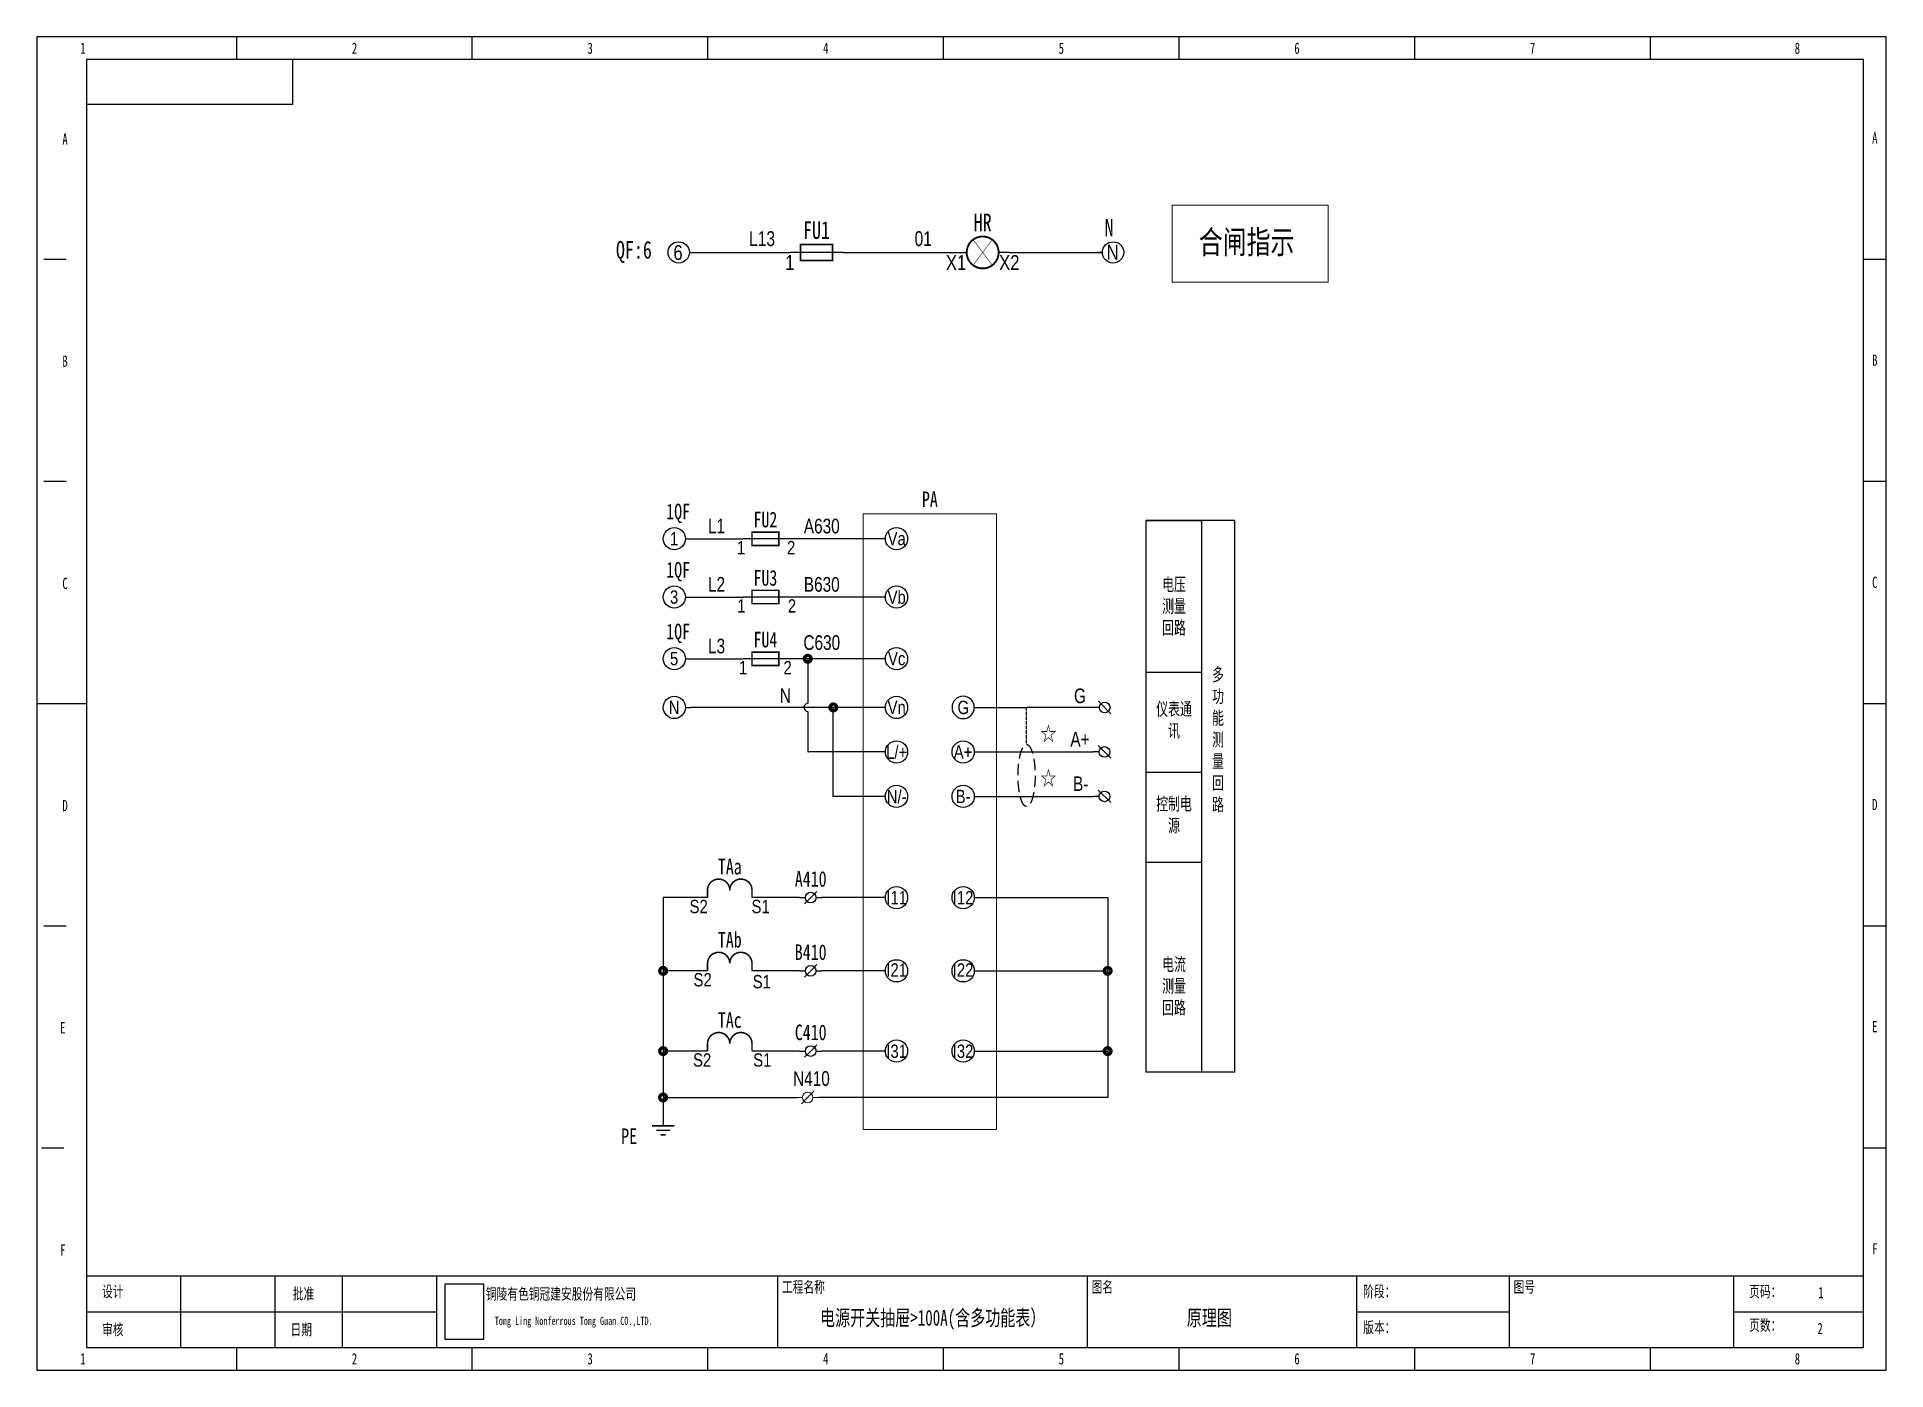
# Model space of a CAD drawing. Header units: millimetres. Extents: x 401220 to 2750366, y -101310 to 943175.
# Drawn here: x 1110437 to 1172103, y 121731 to 166185 of the extents above; entities that cross this region are included whole.
import ezdxf
from ezdxf.enums import TextEntityAlignment as Align

# ---------------------------------------------------------------- set-up
doc = ezdxf.new("R2010")
doc.units = ezdxf.units.MM
doc.linetypes.add('HIDDEN', pattern=[0.375, 0.25, -0.125])
doc.layers.add('CONNECT', color=3, linetype='Continuous')
doc.layers.add('DIM', color=1, linetype='Continuous')
doc.layers.add('TEXT', color=4, linetype='Continuous', lineweight=0)
doc.styles.add('IDQSTYLE', font='NSimSun.ttf', dxfattribs={"width": 0.7})
doc.styles.add('LEAD', font='simsun.ttf', dxfattribs={"width": 0.8})
doc.styles.add('NERIN_ISOCP', font='simsun.ttf', dxfattribs={"width": 0.75})
doc.styles.add('ROMANS', font='仿宋_GB2312.ttf', dxfattribs={"width": 0.67})
doc.styles.get("Standard").update_dxf_attribs({"font": 'arial.ttf', "bigfont": 'hzdx.shx'})

msp = doc.modelspace()

# ---------------------------------------------------------------- texts
at = {"style": 'IDQSTYLE', "width": 0.7}
for s, p in [('1', (1111970.8, 165511.4)), ('2', (1121026.2, 165511.4)), ('3', (1128884.2, 165511.4)), ('4', (1136742.2, 165511.4)), ('5', (1144600.2, 165511.4)), ('6', (1152458.2, 165511.4)), ('7', (1160316.2, 165511.4)), ('8', (1169147.1, 165511.4)), ('A', (1111372.1, 162480.4)), ('A', (1171729, 162517.9)), ('B', (1111372.1, 155071.5)), ('B', (1171729, 155108.9)), ('C', (1111372.1, 147662.5)), ('C', (1171729, 147699.9)), ('D', (1111372.1, 140253.5)), ('D', (1171729, 140290.9)), ('E', (1111297.2, 132844.6)), ('E', (1171729, 132882)), ('F', (1111297.2, 125435.6)), ('F', (1171729, 125473)), ('1', (1111970.8, 121805.9)), ('2', (1121026.2, 121805.9)), ('3', (1128884.2, 121805.9)), ('4', (1136742.2, 121805.9)), ('5', (1144600.2, 121805.9)), ('6', (1152458.2, 121805.9)), ('7', (1160316.2, 121805.9)), ('8', (1169147.1, 121805.9))]:
    msp.add_text(s, height=374.9, dxfattribs=at).set_placement(p, align=Align.BOTTOM_CENTER)
for s, p in [('设计', (1112606.9, 124051.1)), ('工程名称', (1135282.8, 124200.8)), ('图名', (1145610.5, 124200.8)), ('阶段：', (1154665.9, 124051.1)), ('图号', (1159680.1, 124200.8)), ('批准', (1118968.1, 123976.2)), ('页码：', (1167538.1, 124051.1)), ('版本：', (1154665.9, 122853.7)), ('页数：', (1167538.1, 122928.5)), ('审核', (1112606.9, 122778.8)), ('日期', (1118893.3, 122778.8))]:
    msp.add_text(s, height=374.94, dxfattribs=at).set_placement(p, align=Align.BOTTOM_LEFT)
for s, height, p in [('铜陵有色铜冠建安股份有限公司', 374.939, (1125405.9, 124457.4)), ('Tong Ling Nonferrous Tong Guan CO.,LTD.', 269.956, (1125705.2, 123505.5))]:
    msp.add_text(s, height=height, dxfattribs=at).set_placement(p, align=Align.TOP_LEFT)
for s, p in [('1', (1169932.9, 124125.9)), ('2', (1169903, 122928.5))]:
    msp.add_text(s, height=374.9, dxfattribs=at).set_placement(p, align=Align.CENTER)
for s, height, p in [('电源开关抽屉>100A(含多功能表）', 524.914, (1140309.9, 123474.7)), ('原理图', 524.91, (1149536, 123474.7))]:
    msp.add_text(s, height=height, dxfattribs=at).set_placement(p, align=Align.MIDDLE_CENTER)
at = {"color": 7, "char_height": 489.3, "width": 518.29, "attachment_point": 1, "style": 'LEAD'}
for insert in [(1143902.3, 143201.9), (1143902.3, 141719)]:
    msp.add_mtext('☆\\P', dxfattribs=dict(at, insert=insert))
at = {"layer": 'CONNECT', "color": 7, "attachment_point": 5, "style": 'ROMANS'}
for s, insert, char_height, width in [('{\\fSimSun|b0|i0|c134|p2;电压}\\P{\\fSimSun|b0|i0|c134|p2;测量}\\P{\\fSimSun|b0|i0|c134|p2;回路}', (1148357.8, 147185), 433.662, 2321.548), ('{\\fSimSun|b0|i0|c134|p2;多\\P功\\P能}\\P{\\fSimSun|b0|i0|c134|p2;测}\\P{\\fSimSun|b0|i0|c134|p2;量}\\P{\\fSimSun|b0|i0|c134|p2;回}\\P{\\fSimSun|b0|i0|c134|p2;路}', (1149825.6, 142732.9), 433.662, 2475.739), ('{\\fSimSun|b0|i0|c134|p2;仪表通讯}', (1148357.8, 143386.7), 433.662, 1344.048), ('{\\fSimSun|b0|i0|c134|p2;控制电源}', (1148357.8, 140229.1), 433.662, 1344.048), ('电流\\P测量\\P回路', (1148357.8, 134516.5), 433.66, 2321.548)]:
    msp.add_mtext(s, dxfattribs=dict(at, insert=insert, char_height=char_height, width=width))
at = {"layer": 'DIM', "color": 7, "width": 0.75}
for s, height, p in [('L13', 497.11, (1134617.8, 159212.2)), ('01', 497.11, (1139993.8, 159212.2)), ('合闸指示', 779.31, (1150778.1, 158957.6)), ('L1', 489.26, (1133101.2, 149630.7)), ('A630', 489.26, (1136609.5, 149630.7)), ('L2', 489.26, (1133101.2, 147686.2)), ('B630', 489.26, (1136609.5, 147686.2)), ('C630', 489.26, (1136609.5, 145745.6)), ('L3', 489.26, (1133101.2, 145628.5)), ('N', 489.3, (1135396.5, 143974.6)), ('G', 489.3, (1145221, 143969.5)), ('A+', 489.26, (1145221, 142521)), ('B-', 489.26, (1145245.6, 141038.1))]:
    msp.add_text(s, height=height, dxfattribs=at).set_placement(p, align=Align.CENTER)
at = {"layer": 'DIM', "color": 7, "width": 0.8}
for s, height, p in [('6', 497.1, (1131815.5, 158997.4)), ('N', 497.1, (1146311.3, 159006.3)), ('1', 444.8, (1131685.3, 149452.8)), ('Va', 444.78, (1139107.8, 149452.8)), ('3', 444.8, (1131685.3, 147508.2)), ('Vb', 444.78, (1139107.8, 147508.2)), ('5', 444.8, (1131685.3, 145450.6)), ('Vc', 444.78, (1139107.8, 145450.6)), ('N', 444.8, (1131685.3, 143826.4)), ('Vn', 444.78, (1139107.8, 143826.4)), ('G', 444.8, (1141331, 143826.4)), ('L/+', 444.78, (1139107.8, 142343.4)), ('A+', 444.78, (1141322.1, 142343.1)), ('N/-', 444.78, (1139107.8, 140860.5)), ('B-', 444.78, (1141322.1, 140860.2)), ('I11', 444.78, (1139107.8, 137484.7)), ('I12', 444.78, (1141322.1, 137484.7)), ('I21', 444.78, (1139107.8, 135075.9)), ('I22', 444.78, (1141322.1, 135075.9)), ('I31', 444.78, (1139107.8, 132361.9)), ('I32', 444.78, (1141322.1, 132361.9))]:
    msp.add_text(s, height=height, dxfattribs=at).set_placement(p, align=Align.MIDDLE)
for s, height, p in [('1', 497.1, (1135545.6, 158910.4)), ('X1', 497.11, (1141088, 158910.4)), ('X2', 497.11, (1142863.4, 158910.4)), ('1', 444.8, (1133920.1, 149378.7)), ('2', 444.8, (1135587.4, 149378.7)), ('1', 444.8, (1133929.8, 147434.1)), ('2', 444.8, (1135616.6, 147434.1)), ('1', 444.8, (1133988.2, 145376.5)), ('2', 444.8, (1135470.8, 145376.5)), ('S2', 444.78, (1132504.5, 137410.8)), ('S1', 444.78, (1134570.1, 137410.6)), ('S2', 444.78, (1132636.1, 134968.1)), ('S1', 444.78, (1134608.5, 134904.2)), ('S2', 444.78, (1132619.2, 132292.9)), ('S1', 444.78, (1134625.6, 132292.9))]:
    msp.add_text(s, height=height, dxfattribs=at).set_placement(p, align=Align.TOP_CENTER)
at = {"layer": 'DIM', "color": 7, "width": 0.75}
msp.add_text('N410', height=489.26, dxfattribs=at).set_placement((1136877.4, 131207.8), align=Align.RIGHT)
at = {"layer": 'DIM', "color": 7, "style": 'NERIN_ISOCP'}
for s, insert, char_height, attachment_point in [('FU1', (1136433.3, 159443), 585.88, 8), ('HR', (1141975.7, 159709.3), 585.88, 8), ('N', (1146192.3, 159531.8), 585.9, 8), ('QF:6', (1130344.7, 158648.4), 585.88, 8), ('1QF', (1131819.5, 149971.7), 518.91, 8), ('PA', (1140215, 150509.2), 518.91, 8), ('1QF', (1131819.5, 148027.2), 518.91, 8), ('FU3', (1134729.5, 147878.9), 518.91, 8), ('1QF', (1131819.5, 145969.5), 518.91, 8), ('FU4', (1134729.5, 145821.3), 518.91, 8), ('TAa', (1133542.2, 138250.8), 518.91, 8), ('TAb', (1133542.2, 135808.2), 518.91, 8), ('B410', (1136240.4, 135398), 518.91, 8), ('TAc', (1133542.2, 133133.1), 518.91, 8), ('C410', (1136240.4, 132722.9), 518.91, 8), ('PE', (1130450.6, 129527.7), 518.91, 6)]:
    msp.add_mtext(s, dxfattribs=dict(at, insert=insert, char_height=char_height, attachment_point=attachment_point))
at = {"layer": 'DIM', "color": 7, "char_height": 518.91, "attachment_point": 8, "style": 'NERIN_ISOCP'}
for s, insert, width in [('FU2', (1134729.5, 149823.5), 1092.441), ('A410', (1136240.4, 137840.5), 2337.063)]:
    msp.add_mtext(s, dxfattribs=dict(at, insert=insert, width=width))

# ---------------------------------------------------------------- blocks, each defined once
blk = doc.blocks.new('SYMB2_M_PWF20')
at = {"color": 7}
blk.add_line((0, 0), (10, 0), dxfattribs=at)
at = {"color": 7, "const_width": 0.35}
blk.add_lwpolyline([(8, -1.5), (8, 1.5), (2, 1.5), (2, -1.5)], close=True, dxfattribs=at)
blk = doc.blocks.new('SYMB2_M_PWF26')
at = {"color": 7, "const_width": 0.35}
for points in [[(0, 0), (0, 1.67, -1), (5, 1.67, -2.414214)], [(5, 1.67, -1), (10, 1.67), (10, 0)]]:
    blk.add_lwpolyline(points, format="xyb", dxfattribs=at)
blk = doc.blocks.new('SYMB2_S_PWF4')
at = {"color": 7}
for p, q in [((-5, -0.5), (-5, 0.5)), ((-4, -1.5), (-4, 1.5)), ((-3, -2.5), (-3, 2.5)), ((0, 0), (-3, 0))]:
    blk.add_line(p, q, dxfattribs=at)
at = {"color": 7, "const_width": 0.3}
for points in [[(-5, 0.5), (-5, -0.5)], [(-4, 1.5), (-4, -1.5)], [(-3, 2.5), (-3, -2.5)]]:
    blk.add_lwpolyline(points, dxfattribs=at)
blk = doc.blocks.new('SYMB2_S_PWF23a')
for p, q in [((0, -1.3), (0, 0)), ((1.41, -1.09), (-1.41, -3.91))]:
    blk.add_line(p, q)
blk.add_circle((0, -2.5), 1.2)
blk = doc.blocks.new('SYMB2_M_PWF87')
at = {"color": 7}
for p, q in [((0, 0), (1.3, 0)), ((3.7, 0), (5, 0))]:
    blk.add_line(p, q, dxfattribs=at)
for p, q in [((2.5, 0), (1.1, -1.4)), ((3.9, 1.4), (2.5, 0))]:
    blk.add_line(p, q)
blk.add_circle((2.5, 0), 1.2)
blk = doc.blocks.new('SYMB2_S_PWF13a')
blk.add_line((-1.25, 0), (0, 0))
blk.add_circle((-3.75, 0), 2.5)
blk = doc.blocks.new('SYMB2_S_PWF13')
blk.add_line((-1, 0), (0, 0))
blk.add_circle((-3, 0), 2)
blk = doc.blocks.new('SYMB2_S_PWF14')
blk.add_line((1, 0), (0, 0))
blk.add_circle((3, 0), 2)
blk = doc.blocks.new('SYMB2_M_PWF31')
at = {"color": 7}
for p, q in [((0, 0), (2, 0)), ((10, 0), (8, 0))]:
    blk.add_line(p, q, dxfattribs=at)
at = {"color": 7, "const_width": 0.35}
blk.add_lwpolyline([(2, 0, 1), (8, 0, 1), (2, 0, -0.185156)], format="xyb", dxfattribs=at)
at = {"color": 7, "const_width": 0.1}
for points in [[(6.8, 2.4), (3.2, -2.4)], [(3.2, 2.4), (6.8, -2.4)]]:
    blk.add_lwpolyline(points, dxfattribs=at)

# ---------------------------------------------------------------- linework, layer by layer
at = {"ltscale": 4}
for p, q in [((1117097.2, 165436.5), (1117097.2, 166184.9)), ((1124955.2, 165436.5), (1124955.2, 166184.9)), ((1132813.2, 165436.5), (1132813.2, 166184.9)), ((1140671.2, 165436.5), (1140671.2, 166184.9)), ((1148529.2, 165436.5), (1148529.2, 166184.9)), ((1156387.2, 165436.5), (1156387.2, 166184.9)), ((1164245.2, 165436.5), (1164245.2, 166184.9)), ((1118968.1, 163939.8), (1118968.1, 165436.5)), ((1112083, 163939.8), (1118968.1, 163939.8)), ((1110661.1, 158776), (1111409.5, 158776)), ((1171354.8, 158776), (1172103.2, 158776)), ((1110661.1, 151367), (1111409.5, 151367)), ((1171354.8, 151367), (1172103.2, 151367)), ((1110436.6, 143958), (1112083, 143958)), ((1171354.8, 143958), (1172103.2, 143958)), ((1110661.1, 136549), (1111409.5, 136549)), ((1171354.8, 136549), (1172103.2, 136549)), ((1110586.3, 129140.1), (1111334.7, 129140.1)), ((1171354.8, 129140.1), (1172103.2, 129140.1)), ((1112083, 124874.3), (1171354.8, 124874.3)), ((1115226.2, 124874.3), (1115226.2, 122479.5)), ((1118369.4, 124874.3), (1118369.4, 122479.5)), ((1120614.6, 124874.3), (1120614.6, 122479.5)), ((1123757.8, 124874.3), (1123757.8, 122479.5)), ((1135133.2, 124874.3), (1135133.2, 122479.5)), ((1145460.8, 124874.3), (1145460.8, 122479.5)), ((1154441.4, 124874.3), (1154441.4, 122479.5)), ((1159530.4, 124874.3), (1159530.4, 122479.5)), ((1167014.2, 124874.3), (1167014.2, 122479.5)), ((1112083, 123676.9), (1123757.8, 123676.9)), ((1154441.4, 123676.9), (1159530.4, 123676.9)), ((1167014.2, 123676.9), (1171354.8, 123676.9)), ((1117097.2, 121731.1), (1117097.2, 122479.5)), ((1124955.2, 121731.1), (1124955.2, 122479.5)), ((1132813.2, 121731.1), (1132813.2, 122479.5)), ((1140671.2, 121731.1), (1140671.2, 122479.5)), ((1148529.2, 121731.1), (1148529.2, 122479.5)), ((1156387.2, 121731.1), (1156387.2, 122479.5)), ((1164245.2, 121731.1), (1164245.2, 122479.5))]:
    msp.add_line(p, q, dxfattribs=at)
for p, q in [((1136141.4, 145450.6), (1136141.4, 143965.1)), ((1136141.4, 143687.7), (1136141.4, 142343.4)), ((1141882.6, 143826.4), (1143440.4, 143825.9)), ((1136141.4, 142343.4), (1136165.1, 142343.4))]:
    msp.add_line(p, q)
at = {"color": 7, "linetype": 'HIDDEN', "ltscale": 5}
msp.add_line((1143440.4, 142588.9), (1143440.4, 143825.9), dxfattribs=at)
at = {"ltscale": 4}
for points in [[(1110436.6, 121731.1), (1172103.2, 121731.1), (1172103.2, 166184.9), (1110436.6, 166184.9)], [(1112083, 122479.5), (1171354.8, 122479.5), (1171354.8, 165436.5), (1112083, 165436.5)]]:
    msp.add_lwpolyline(points, close=True, dxfattribs=at)
at = {"color": 7, "const_width": 222.4}
for points in [[(1136085.8, 145450.6, 1), (1136197, 145450.6, 1)], [(1136938.9, 143826.4, 1), (1137050.1, 143826.4, 1)], [(1131263, 135042.2, 1), (1131374.2, 135042.2, 1)], [(1146089.1, 135042.2, 1), (1146200.3, 135042.2, 1)], [(1131263, 132367.1, 1), (1131374.2, 132367.1, 1)], [(1146089.1, 132367.1, 1), (1146200.3, 132367.1, 1)], [(1131263, 130818.7, 1), (1131374.2, 130818.7, 1)]]:
    msp.add_lwpolyline(points, format="xyb", close=True, dxfattribs=at)
msp.add_lwpolyline([(1124050.6, 124602.3), (1125327.8, 124602.3), (1125327.8, 122750.9), (1124050.6, 122750.9)], close=True)
msp.add_arc((1136158.3, 143826.4), 139.7, 96.940649, 263.059351)
at = {"color": 7, "linetype": 'HIDDEN', "ltscale": 1500}
msp.add_ellipse((1143440.4, 141554.8), major_axis=(0, 1034.1), ratio=0.2749131, dxfattribs=at)
at = {"layer": 'CONNECT', "color": 7}
for p, q in [((1132371.2, 158999.2), (1135545.6, 158999.2)), ((1137321, 158999.2), (1141088, 158999.2)), ((1142863.4, 158999.2), (1145947.4, 158999.2)), ((1143734.8, 158999.2), (1145792.9, 158999.2)), ((1147416.5, 150062.2), (1149269.5, 150062.2)), ((1150381.8, 150062.2), (1147416.5, 150062.2)), ((1147416.5, 150062.2), (1147416.5, 134077.8)), ((1149269.5, 150062.2), (1149269.5, 134077.8)), ((1150381.8, 134077.8), (1150381.8, 150062.2)), ((1132245.7, 149452.8), (1133988.2, 149452.8)), ((1138547.4, 149452.8), (1135470.8, 149452.8)), ((1147416.5, 149534.8), (1147416.5, 133550.4)), ((1149269.5, 149534.8), (1149269.5, 133550.4)), ((1150381.8, 133550.4), (1150381.8, 149534.8)), ((1147416.5, 149041.1), (1147416.5, 133056.8)), ((1149269.5, 149041.1), (1149269.5, 133056.8)), ((1150381.8, 133056.8), (1150381.8, 149041.1)), ((1147416.5, 148513.8), (1147416.5, 132529.4)), ((1147416.5, 148171.6), (1147416.5, 132187.2)), ((1149269.5, 148513.8), (1149269.5, 132529.4)), ((1149269.5, 148171.6), (1149269.5, 132187.2)), ((1150381.8, 132529.4), (1150381.8, 148513.8)), ((1150381.8, 132187.2), (1150381.8, 148171.6)), ((1132245.7, 147508.2), (1133988.2, 147508.2)), ((1138547.4, 147508.2), (1135470.8, 147508.2)), ((1147416.5, 147644.2), (1147416.5, 131659.8)), ((1149269.5, 147644.2), (1149269.5, 131659.8)), ((1150381.8, 131659.8), (1150381.8, 147644.2)), ((1132245.7, 145450.6), (1133988.2, 145450.6)), ((1138547.4, 145450.6), (1135470.8, 145450.6)), ((1149269.5, 144992.5), (1147416.5, 144992.5)), ((1138547.4, 143826.4), (1132245.7, 143826.4)), ((1136994.5, 140860.5), (1136994.5, 143826.4)), ((1145675.7, 143825.9), (1143440.4, 143825.9)), ((1138547.4, 142343.4), (1136165.1, 142343.4)), ((1141882.6, 142343.1), (1145669.2, 142343.1)), ((1149269.5, 141658.2), (1147416.5, 141658.2)), ((1138547.4, 140860.5), (1136994.5, 140860.5)), ((1141882.6, 140860.2), (1145669.2, 140860.2)), ((1149269.5, 138652.2), (1147416.5, 138652.2)), ((1132800.8, 137484.7), (1131318.6, 137484.7)), ((1131318.6, 137484.7), (1131318.6, 131385.9)), ((1135869.7, 137484.7), (1134283.5, 137484.7)), ((1138547.4, 137484.7), (1136611.1, 137484.7)), ((1141882.6, 137484.7), (1146144.7, 137484.7)), ((1146144.7, 137484.7), (1146144.7, 131890.1)), ((1131318.6, 136413.3), (1131318.6, 130314.5)), ((1146144.7, 136413.3), (1146144.7, 130818.7)), ((1132800.8, 135042.2), (1131318.6, 135042.2)), ((1135869.7, 135042.2), (1134283.5, 135042.2)), ((1138547.4, 135042.2), (1136611.1, 135042.2)), ((1141882.6, 135042.2), (1146144.7, 135042.2)), ((1132800.8, 132367.1), (1131318.6, 132367.1)), ((1135869.7, 132367.1), (1134283.5, 132367.1)), ((1138547.4, 132367.1), (1136611.1, 132367.1)), ((1141882.6, 132367.1), (1146144.7, 132367.1)), ((1150381.8, 131659.8), (1147416.5, 131659.8)), ((1149269.5, 131659.8), (1147416.5, 131659.8)), ((1131318.6, 130818.7), (1135767.4, 130818.7)), ((1146144.7, 130818.7), (1136508.8, 130818.7))]:
    msp.add_line(p, q, dxfattribs=at)
at = {"layer": 'TEXT', "color": 7}
msp.add_line((1148297.9, 158014.1), (1153493.7, 158014.1), dxfattribs=at)
msp.add_lwpolyline([(1148297.9, 160575.9), (1153493.7, 160575.9), (1153493.7, 158014.1), (1148297.9, 158014.1)], close=True, dxfattribs=at)
at = {"layer": 'TEXT', "color": 7, "ltscale": 5}
msp.add_lwpolyline([(1137991.4, 129755), (1142438.5, 129755), (1142438.5, 150284.2), (1137991.4, 150284.2), (1137991.4, 129755)], dxfattribs=at)

# ---------------------------------------------------------------- block references
at = {"color": 7}
for name, p, xscale, yscale, zscale, rotation in [('SYMB2_S_PWF14', (1132371.2, 158999.2), 177.53904, 177.53904, 177.53904, 179.999996929531), ('SYMB2_M_PWF20', (1137321, 158999.2), 177.53904, 177.53904, 177.53904, 179.999996929531), ('SYMB2_M_PWF31', (1142863.4, 158999.2), 177.53904, 177.53904, 177.53904, 179.999996929531), ('SYMB2_S_PWF13', (1145792.9, 158999.2), 177.53904, 177.53904, 177.53904, 179.999996929531), ('SYMB2_M_PWF20', (1135470.8, 149452.8), 148.2606719978427, 148.2606719978427, 148.2606719978427, 179.9999969264097), ('SYMB2_S_PWF13a', (1138547.4, 149452.8), 148.2606719978427, 148.2606719978427, 148.2606719978427, 179.9999969264097), ('SYMB2_M_PWF20', (1135470.8, 147508.2), 148.2606719978427, 148.2606719978427, 148.2606719978427, 179.9999969264097), ('SYMB2_S_PWF13a', (1138547.4, 147508.2), 148.2606719978427, 148.2606719978427, 148.2606719978427, 179.9999969264097), ('SYMB2_M_PWF20', (1135470.8, 145450.6), 148.2606719978427, 148.2606719978427, 148.2606719978427, 179.9999969264097), ('SYMB2_S_PWF13a', (1138547.4, 145450.6), 148.2606719978427, 148.2606719978427, 148.2606719978427, 179.9999969264097), ('SYMB2_S_PWF13a', (1138547.4, 143826.4), 148.2606719978427, 148.2606719978427, 148.2606719978427, 179.9999969264097), ('SYMB2_S_PWF13a', (1141882.6, 143826.4), -148.2606719978427, 148.2606719998652, 148.2606720000001, 180.0000030735903), ('SYMB2_S_PWF23a', (1145675.7, 143825.9), 148.2606719998653, 148.2606719998653, 148.2606719998653, 89.99999846379107), ('SYMB2_S_PWF13a', (1138547.4, 142343.4), 148.2606719978427, 148.2606719978427, 148.2606719978427, 179.9999969264097), ('SYMB2_S_PWF23a', (1145669.2, 142343.1), 148.2606719998653, 148.2606719998653, 148.2606719998653, 89.99999846379107), ('SYMB2_S_PWF13a', (1138547.4, 140860.5), 148.2606719978427, 148.2606719978427, 148.2606719978427, 179.9999969264097), ('SYMB2_S_PWF23a', (1145669.2, 140860.2), 148.2606719998653, 148.2606719998653, 148.2606719998653, 89.99999846379107), ('SYMB2_S_PWF13a', (1138547.4, 137484.7), 148.2606719978427, 148.2606719978427, 148.2606719978427, 179.9999969264097), ('SYMB2_S_PWF13a', (1138547.4, 135042.2), 148.2606719978427, 148.2606719978427, 148.2606719978427, 179.9999969264097), ('SYMB2_S_PWF13a', (1138547.4, 132367.1), 148.2606719978427, 148.2606719978427, 148.2606719978427, 179.9999969264097), ('SYMB2_S_PWF4', (1131318.6, 130314.5), 148.2606719998653, 148.2606719998653, 148.2606719998653, 89.99999846379107)]:
    msp.add_blockref(name, p, dxfattribs=dict(at, xscale=xscale, yscale=yscale, zscale=zscale, rotation=rotation))
at = {"color": 7, "xscale": 148.2606719978425, "yscale": 148.2606719978425, "zscale": 148.2606719978425}
for name, p in [('SYMB2_S_PWF13a', (1132245.7, 149452.8)), ('SYMB2_S_PWF13a', (1132245.7, 147508.2)), ('SYMB2_S_PWF13a', (1132245.7, 145450.6)), ('SYMB2_S_PWF13a', (1132245.7, 143826.4)), ('SYMB2_S_PWF13a', (1141882.6, 142343.1)), ('SYMB2_S_PWF13a', (1141882.6, 140860.2)), ('SYMB2_M_PWF26', (1132800.8, 137484.7)), ('SYMB2_M_PWF87', (1135869.7, 137484.7)), ('SYMB2_S_PWF13a', (1141882.6, 137484.7)), ('SYMB2_M_PWF26', (1132800.8, 135042.2)), ('SYMB2_M_PWF87', (1135869.7, 135042.2)), ('SYMB2_S_PWF13a', (1141882.6, 135042.2)), ('SYMB2_M_PWF26', (1132800.8, 132367.1)), ('SYMB2_S_PWF13a', (1141882.6, 132367.1)), ('SYMB2_M_PWF87', (1135869.7, 132367.1))]:
    msp.add_blockref(name, p, dxfattribs=at)
at = {"layer": 'TEXT', "color": 7, "xscale": 148.2606719978425, "yscale": 148.2606719978425, "zscale": 148.2606719978425}
msp.add_blockref('SYMB2_M_PWF87', (1135767.4, 130818.7), dxfattribs=at)

msp.set_redraw_order([(e.dxf.handle, doc.entitydb.next_handle()) for e in msp.query("TEXT MTEXT ATTDEF DIMENSION ARC_DIMENSION")])  # texts and dimensions are drawn at this point

doc.saveas('drawing.dxf')
